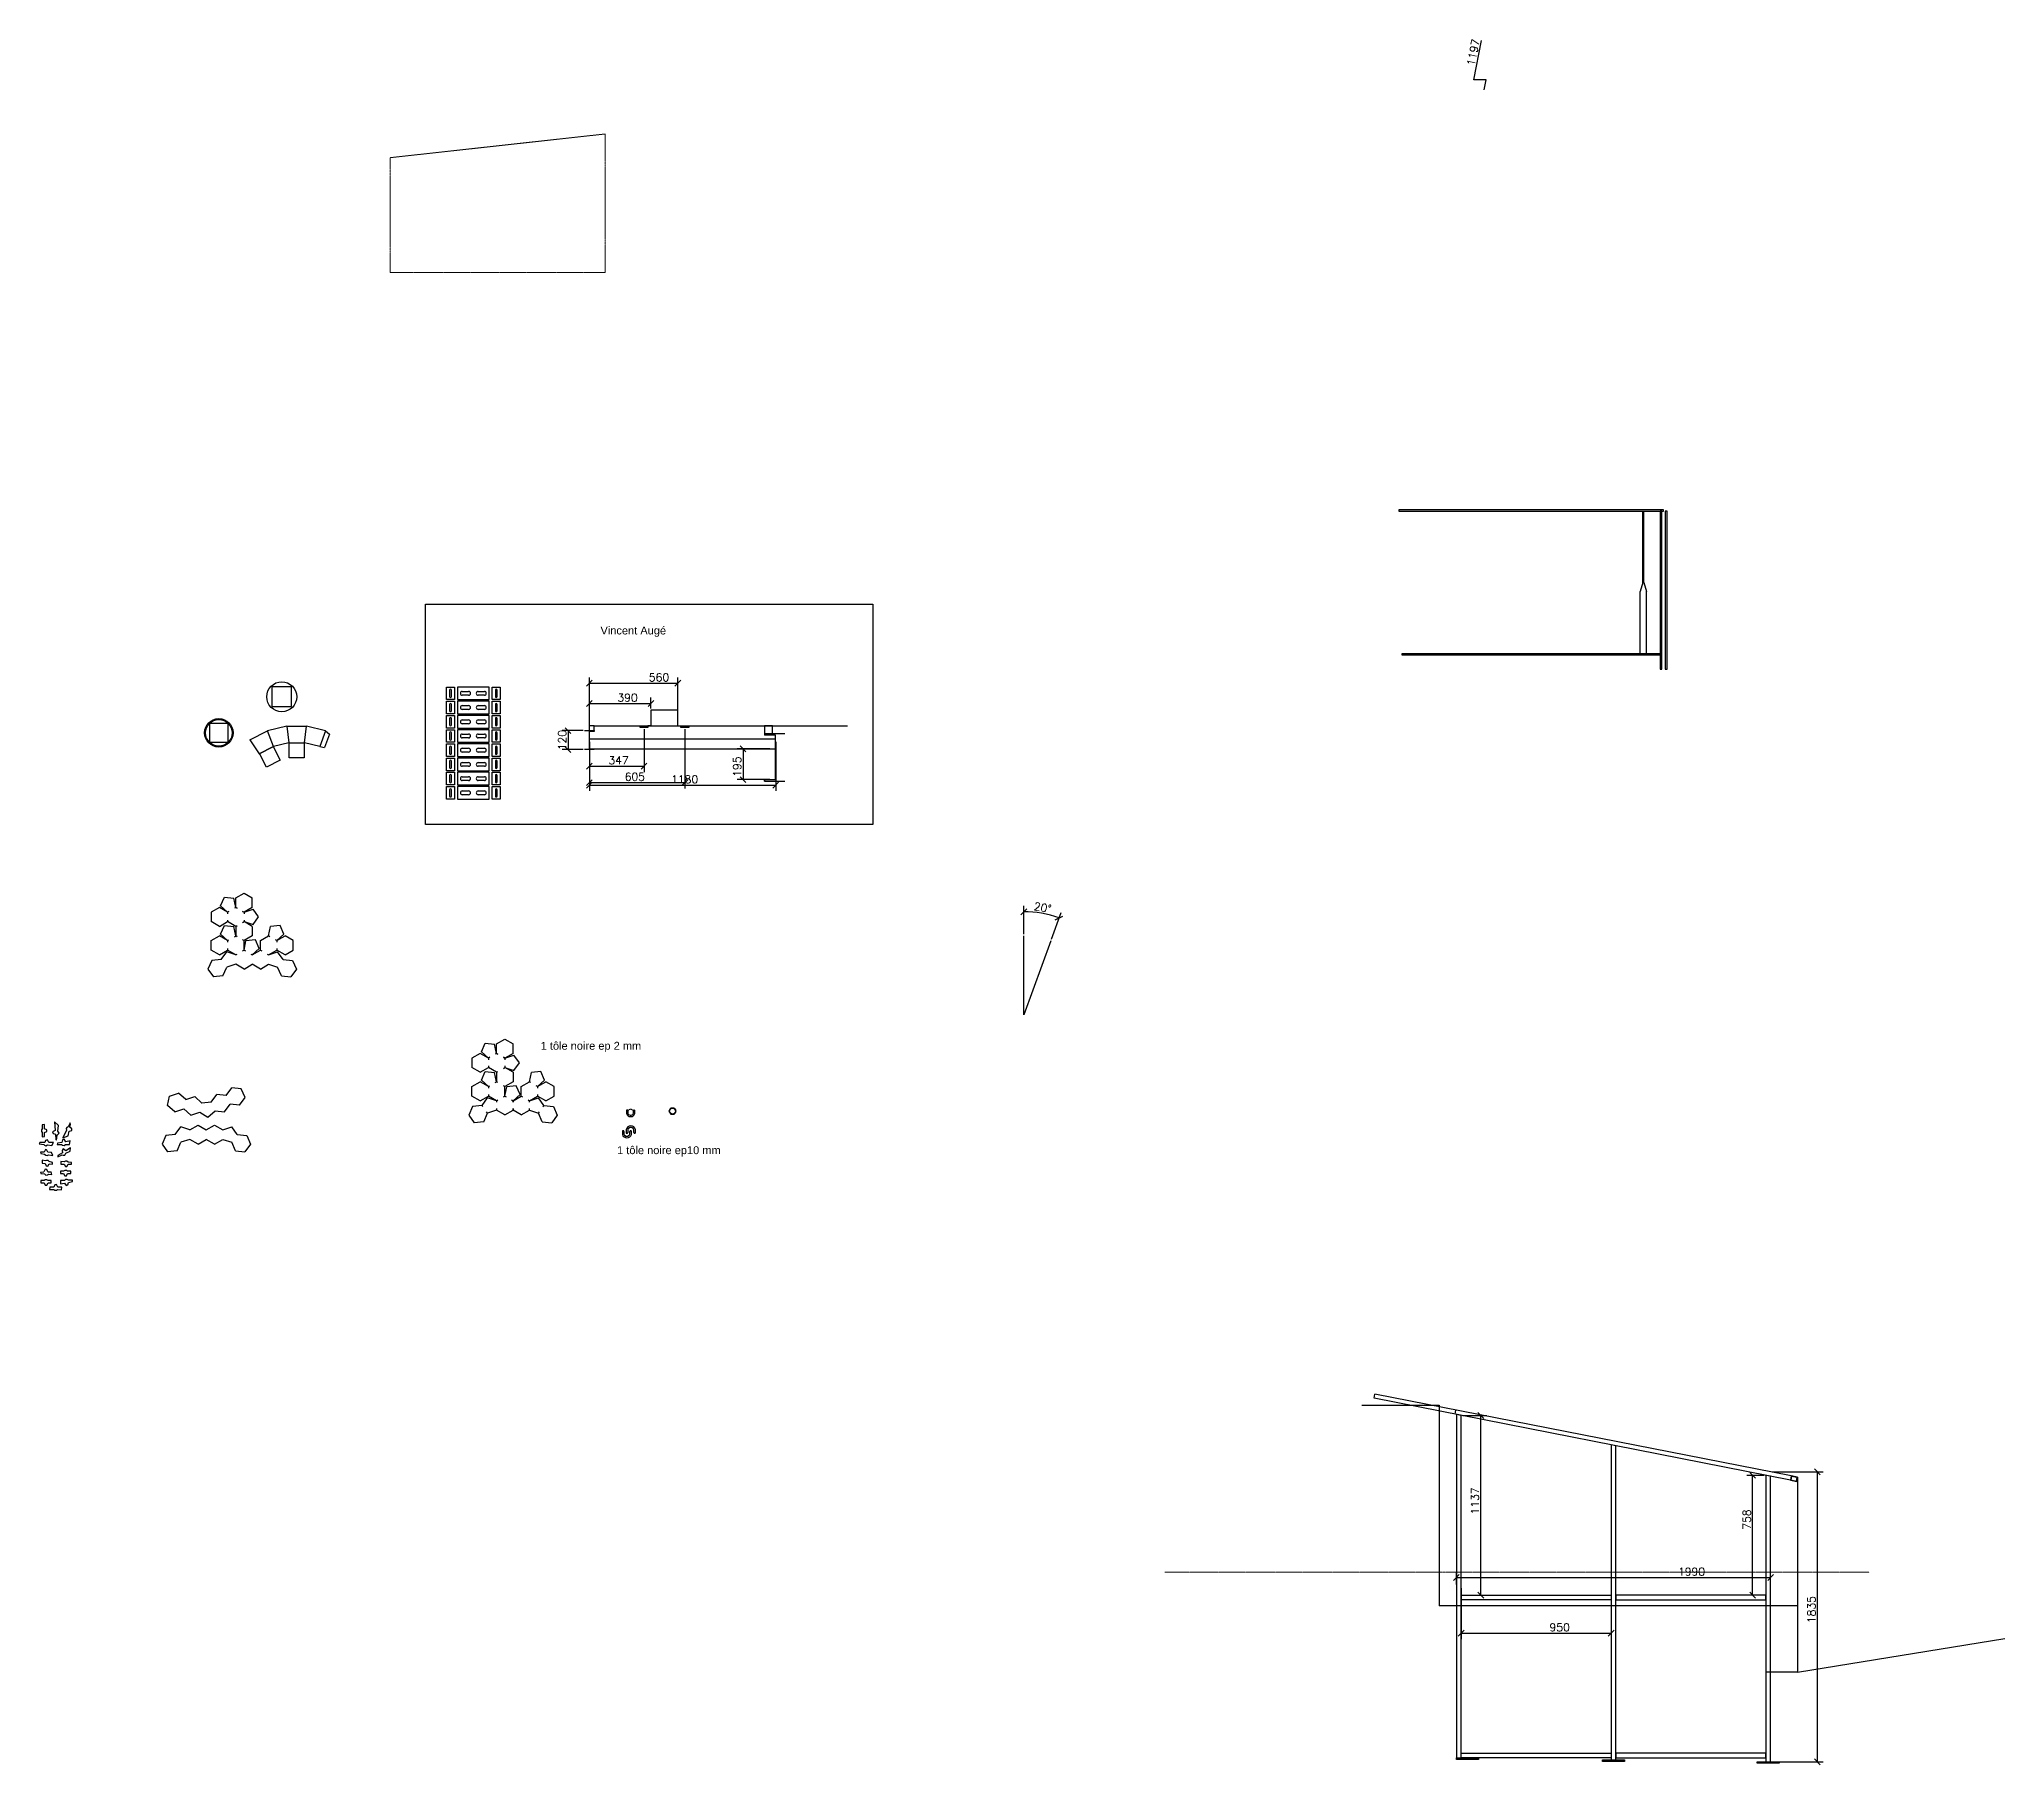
# Model space of a CAD drawing. Header units: millimetres. Extents: x -25270 to 56616, y 992 to 38275.
# Drawn here: x -6078 to 6369, y 1010 to 11931 of the extents above; entities that cross this region are included whole.
import ezdxf

# ---------------------------------------------------------------- set-up
doc = ezdxf.new("R2010")
doc.units = ezdxf.units.MM
doc.linetypes.add('AXES2', pattern=[1.125, 0.75, -0.125, 0.125, -0.125])
doc.layers.add('AXES', color=1, linetype='AXES2', lineweight=13)
for name, color, linetype in [('EPURE', 2, 'Continuous'), ('Etat des lieux', 2, 'Continuous'), ('Garde Corps', 7, 'Continuous'), ('POTCACH', 7, 'Continuous')]:
    doc.layers.add(name, color=color, linetype=linetype)
doc.styles.add('DETX4', font='romans.shx', dxfattribs={"height": 50})
doc.styles.get("Standard").update_dxf_attribs({"font": 'arial.ttf'})
doc.dimstyles.new('DETX4', dxfattribs={"dimtxt": 50, "dimasz": 37, "dimexe": 37, "dimexo": 10, "dimgap": 12, "dimtad": 1, "dimdec": 0, "dimdsep": 46, "dimtxsty": 'DETX4', "dimblk": 'OBLIQUE', "dimcen": 0.09, "dimadec": 0, "dimazin": 0, "dimtfac": 1, "dimtdec": 0, "dimtix": 1, "dimtofl": 0, "dimtmove": 0, "dimatfit": 3, "dimldrblk": 'OBLIQUE', "dimfxl": 1, "dimtolj": 1, "dimtzin": 0, "dimarcsym": 0})

msp = doc.modelspace()

# ---------------------------------------------------------------- texts
at = {"char_height": 50, "attachment_point": 1}
for s, width, insert in [('Vincent Augé', 475.629, (-2523.7, 8213.9)), ('1 tôle noire ep 2 mm', 700.116, (-2902.3, 5585.1)), ('1 tôle noire ep10 mm', 700.116, (-2418.5, 4924.2))]:
    msp.add_mtext_dynamic_manual_height_columns(s, width=width, gutter_width=12.5, heights=[0], dxfattribs=dict(at, insert=insert))

# ---------------------------------------------------------------- blocks, each defined once
blk = doc.blocks.new('_OBLIQUE')
at = {"color": 0, "linetype": 'ByBlock'}
blk.add_line((-0.5, -0.5), (0.5, 0.5), dxfattribs=at)
blk = doc.blocks.new('*D68')
at = {"color": 0, "lineweight": -2, "transparency": 16777216}
for p, q in [((-2594, 7485), (-2594, 7173)), ((-1414, 7485), (-1414, 7173)), ((-2594, 7210), (-1414, 7210))]:
    blk.add_line(p, q, dxfattribs=at)
at = {"layer": 'Defpoints', "color": 0, "transparency": 16777216}
for p in [(-2594, 7495), (-1414, 7495), (-1414, 7210)]:
    blk.add_point(p, dxfattribs=at)
at = {"color": 0, "lineweight": -2, "transparency": 16777216, "xscale": 37, "yscale": 37, "zscale": 37, "rotation": 180}
blk.add_blockref('_OBLIQUE', (-2594, 7210), dxfattribs=at)
at = {"color": 0, "lineweight": -2, "transparency": 16777216, "xscale": 37, "yscale": 37, "zscale": 37}
blk.add_blockref('_OBLIQUE', (-1414, 7210), dxfattribs=at)
at = {"color": 0, "transparency": 16777216, "insert": (-1991, 7247), "char_height": 50, "attachment_point": 5, "style": 'DETX4'}
blk.add_mtext('\\A1;1180', dxfattribs=at)
blk = doc.blocks.new('*D69')
at = {"color": 0, "lineweight": -2, "transparency": 16777216}
for p, q in [((-2594, 7560), (-2594, 7892)), ((-2594, 7855), (-2034, 7855)), ((-2034, 7595), (-2034, 7892))]:
    blk.add_line(p, q, dxfattribs=at)
at = {"layer": 'Defpoints', "color": 0, "transparency": 16777216}
for p in [(-2034, 7855), (-2594, 7550), (-2034, 7585)]:
    blk.add_point(p, dxfattribs=at)
at = {"color": 0, "lineweight": -2, "transparency": 16777216, "xscale": 37, "yscale": 37, "zscale": 37, "rotation": 180}
blk.add_blockref('_OBLIQUE', (-2594, 7855), dxfattribs=at)
at = {"color": 0, "lineweight": -2, "transparency": 16777216, "xscale": 37, "yscale": 37, "zscale": 37}
blk.add_blockref('_OBLIQUE', (-2034, 7855), dxfattribs=at)
at = {"color": 0, "transparency": 16777216, "insert": (-2153, 7892), "char_height": 50, "attachment_point": 5, "style": 'DETX4'}
blk.add_mtext('\\A1;560', dxfattribs=at)
blk = doc.blocks.new('*D70')
at = {"color": 0, "lineweight": -2, "transparency": 16777216}
for p, q in [((-2594, 7560), (-2594, 7764)), ((-2594, 7727), (-2204, 7727)), ((-2204, 7695), (-2204, 7764))]:
    blk.add_line(p, q, dxfattribs=at)
at = {"layer": 'Defpoints', "color": 0, "transparency": 16777216}
for p in [(-2204, 7727), (-2204, 7685), (-2594, 7550)]:
    blk.add_point(p, dxfattribs=at)
at = {"color": 0, "lineweight": -2, "transparency": 16777216, "xscale": 37, "yscale": 37, "zscale": 37, "rotation": 180}
blk.add_blockref('_OBLIQUE', (-2594, 7727), dxfattribs=at)
at = {"color": 0, "lineweight": -2, "transparency": 16777216, "xscale": 37, "yscale": 37, "zscale": 37}
blk.add_blockref('_OBLIQUE', (-2204, 7727), dxfattribs=at)
at = {"color": 0, "transparency": 16777216, "insert": (-2352, 7764), "char_height": 50, "attachment_point": 5, "style": 'DETX4'}
blk.add_mtext('\\A1;390', dxfattribs=at)
blk = doc.blocks.new('*D73')
at = {"color": 0, "lineweight": -2, "transparency": 16777216}
for p, q in [((-2634, 7555), (-2766, 7555)), ((-2729, 7555), (-2729, 7435)), ((-2634, 7435), (-2766, 7435))]:
    blk.add_line(p, q, dxfattribs=at)
at = {"layer": 'Defpoints', "color": 0, "transparency": 16777216}
for p in [(-2624, 7555), (-2729, 7435), (-2624, 7435)]:
    blk.add_point(p, dxfattribs=at)
at = {"color": 0, "lineweight": -2, "transparency": 16777216, "xscale": 37, "yscale": 37, "zscale": 37}
for p, rotation in [((-2729, 7555), 90), ((-2729, 7435), 270)]:
    blk.add_blockref('_OBLIQUE', p, dxfattribs=dict(at, rotation=rotation))
at = {"color": 0, "transparency": 16777216, "insert": (-2766, 7495), "char_height": 50, "attachment_point": 5, "rotation": 90, "style": 'DETX4'}
blk.add_mtext('\\A1;120', dxfattribs=at)
blk = doc.blocks.new('*D74')
at = {"color": 0, "lineweight": -2, "transparency": 16777216}
for p, q in [((-1452, 7440), (-1658, 7440)), ((-1621, 7440), (-1621, 7245)), ((-1452, 7245), (-1658, 7245))]:
    blk.add_line(p, q, dxfattribs=at)
at = {"layer": 'Defpoints', "color": 0, "transparency": 16777216}
for p in [(-1442, 7440), (-1621, 7245), (-1442, 7245)]:
    blk.add_point(p, dxfattribs=at)
at = {"color": 0, "lineweight": -2, "transparency": 16777216, "xscale": 37, "yscale": 37, "zscale": 37}
for p, rotation in [((-1621, 7440), 90), ((-1621, 7245), 270)]:
    blk.add_blockref('_OBLIQUE', p, dxfattribs=dict(at, rotation=rotation))
at = {"color": 0, "transparency": 16777216, "insert": (-1658, 7327), "char_height": 50, "attachment_point": 5, "rotation": 90, "style": 'DETX4'}
blk.add_mtext('\\A1;195', dxfattribs=at)
blk = doc.blocks.new('*D75')
at = {"color": 0, "lineweight": -2, "transparency": 16777216}
for p, q in [((-2594, 7485), (-2594, 7293)), ((-2248, 7565), (-2248, 7293)), ((-2594, 7330), (-2248, 7330))]:
    blk.add_line(p, q, dxfattribs=at)
at = {"layer": 'Defpoints', "color": 0, "transparency": 16777216}
for p in [(-2594, 7495), (-2248, 7575), (-2248, 7330)]:
    blk.add_point(p, dxfattribs=at)
at = {"color": 0, "lineweight": -2, "transparency": 16777216, "xscale": 37, "yscale": 37, "zscale": 37, "rotation": 180}
blk.add_blockref('_OBLIQUE', (-2594, 7330), dxfattribs=at)
at = {"color": 0, "lineweight": -2, "transparency": 16777216, "xscale": 37, "yscale": 37, "zscale": 37}
blk.add_blockref('_OBLIQUE', (-2248, 7330), dxfattribs=at)
at = {"color": 0, "transparency": 16777216, "insert": (-2409, 7367), "char_height": 50, "attachment_point": 5, "style": 'DETX4'}
blk.add_mtext('\\A1;347', dxfattribs=at)
blk = doc.blocks.new('*D76')
at = {"color": 0, "lineweight": -2, "transparency": 16777216}
for p, q in [((-1989, 7565), (-1989, 7189)), ((-2594, 7320), (-2594, 7189)), ((-2594, 7226), (-1989, 7226))]:
    blk.add_line(p, q, dxfattribs=at)
at = {"layer": 'Defpoints', "color": 0, "transparency": 16777216}
for p in [(-1989, 7575), (-2594, 7330), (-1989, 7226)]:
    blk.add_point(p, dxfattribs=at)
at = {"color": 0, "lineweight": -2, "transparency": 16777216, "xscale": 37, "yscale": 37, "zscale": 37, "rotation": 180}
blk.add_blockref('_OBLIQUE', (-2594, 7226), dxfattribs=at)
at = {"color": 0, "lineweight": -2, "transparency": 16777216, "xscale": 37, "yscale": 37, "zscale": 37}
blk.add_blockref('_OBLIQUE', (-1989, 7226), dxfattribs=at)
at = {"color": 0, "transparency": 16777216, "insert": (-2306, 7263), "char_height": 50, "attachment_point": 5, "style": 'DETX4'}
blk.add_mtext('\\A1;605', dxfattribs=at)
blk = doc.blocks.new('*D65')
at = {"color": 0, "lineweight": -2, "transparency": 16777216}
for p, q in [((157, 6266), (157, 6445)), ((332, 6235), (393, 6404))]:
    blk.add_line(p, q, dxfattribs=at)
blk.add_arc((157, 5756), 653, 70, 90, dxfattribs=at)
at = {"layer": 'Defpoints', "color": 0, "transparency": 16777216}
for p in [(233, 6404), (157, 6256), (328, 6225), (157, 5756), (157, 5756)]:
    blk.add_point(p, dxfattribs=at)
at = {"color": 0, "lineweight": -2, "transparency": 16777216, "xscale": 37, "yscale": 37, "zscale": 37}
for p, rotation in [((157, 6408), 180), ((380, 6369), 340)]:
    blk.add_blockref('_OBLIQUE', p, dxfattribs=dict(at, rotation=rotation))
at = {"color": 0, "transparency": 16777216, "insert": (277, 6435), "char_height": 50, "attachment_point": 5, "rotation": 349.9908, "style": 'DETX4'}
blk.add_mtext('\\A1;20°', dxfattribs=at)
blk = doc.blocks.new('*D3')
at = {"layer": 'Defpoints', "color": 0, "transparency": 16777216}
for p in [(2897, 2140), (4887, 2194), (4887, 2140)]:
    blk.add_point(p, dxfattribs=at)
at = {"layer": 'POTCACH', "color": 0, "lineweight": -2, "transparency": 16777216}
for p, q in [((2897, 2150), (2897, 2231)), ((2897, 2194), (4887, 2194)), ((4887, 2150), (4887, 2231))]:
    blk.add_line(p, q, dxfattribs=at)
at = {"layer": 'POTCACH', "color": 0, "lineweight": -2, "transparency": 16777216, "xscale": 37, "yscale": 37, "zscale": 37, "rotation": 180}
blk.add_blockref('_OBLIQUE', (2897, 2194), dxfattribs=at)
at = {"layer": 'POTCACH', "color": 0, "lineweight": -2, "transparency": 16777216, "xscale": 37, "yscale": 37, "zscale": 37}
blk.add_blockref('_OBLIQUE', (4887, 2194), dxfattribs=at)
at = {"layer": 'POTCACH', "color": 0, "transparency": 16777216, "insert": (4386, 2231), "char_height": 50, "attachment_point": 5, "style": 'DETX4'}
blk.add_mtext('\\A1;1990', dxfattribs=at)
blk = doc.blocks.new('*D4')
at = {"layer": 'Defpoints', "color": 0, "transparency": 16777216}
for p in [(4887, 2863), (5183, 2863), (4887, 1028)]:
    blk.add_point(p, dxfattribs=at)
at = {"layer": 'POTCACH', "color": 0, "lineweight": -2, "transparency": 16777216}
for p, q in [((4897, 2863), (5220, 2863)), ((5183, 1028), (5183, 2863)), ((4897, 1028), (5220, 1028))]:
    blk.add_line(p, q, dxfattribs=at)
at = {"layer": 'POTCACH', "color": 0, "lineweight": -2, "transparency": 16777216, "xscale": 37, "yscale": 37, "zscale": 37}
for p, rotation in [((5183, 2863), 90), ((5183, 1028), 270)]:
    blk.add_blockref('_OBLIQUE', p, dxfattribs=dict(at, rotation=rotation))
at = {"layer": 'POTCACH', "color": 0, "transparency": 16777216, "insert": (5146, 1991), "char_height": 50, "attachment_point": 5, "rotation": 90, "style": 'DETX4'}
blk.add_mtext('\\A1;1835', dxfattribs=at)
blk = doc.blocks.new('*D5')
at = {"layer": 'Defpoints', "color": 0, "transparency": 16777216}
for p in [(2927, 2137), (3877, 2137), (3877, 1842)]:
    blk.add_point(p, dxfattribs=at)
at = {"layer": 'POTCACH', "color": 0, "lineweight": -2, "transparency": 16777216}
for p, q in [((2927, 2127), (2927, 1805)), ((3877, 2127), (3877, 1805)), ((2927, 1842), (3877, 1842))]:
    blk.add_line(p, q, dxfattribs=at)
at = {"layer": 'POTCACH', "color": 0, "lineweight": -2, "transparency": 16777216, "xscale": 37, "yscale": 37, "zscale": 37, "rotation": 180}
blk.add_blockref('_OBLIQUE', (2927, 1842), dxfattribs=at)
at = {"layer": 'POTCACH', "color": 0, "lineweight": -2, "transparency": 16777216, "xscale": 37, "yscale": 37, "zscale": 37}
blk.add_blockref('_OBLIQUE', (3877, 1842), dxfattribs=at)
at = {"layer": 'POTCACH', "color": 0, "transparency": 16777216, "insert": (3551, 1879), "char_height": 50, "attachment_point": 5, "style": 'DETX4'}
blk.add_mtext('\\A1;950', dxfattribs=at)
blk = doc.blocks.new('*D6')
at = {"layer": 'Defpoints', "color": 0, "transparency": 16777216}
for p in [(4773, 2841), (4857, 2841), (4857, 2083)]:
    blk.add_point(p, dxfattribs=at)
at = {"layer": 'POTCACH', "color": 0, "lineweight": -2, "transparency": 16777216}
for p, q in [((4847, 2841), (4736, 2841)), ((4773, 2083), (4773, 2841)), ((4847, 2083), (4736, 2083))]:
    blk.add_line(p, q, dxfattribs=at)
at = {"layer": 'POTCACH', "color": 0, "lineweight": -2, "transparency": 16777216, "xscale": 37, "yscale": 37, "zscale": 37}
for p, rotation in [((4773, 2841), 90), ((4773, 2083), 270)]:
    blk.add_blockref('_OBLIQUE', p, dxfattribs=dict(at, rotation=rotation))
at = {"layer": 'POTCACH', "color": 0, "transparency": 16777216, "insert": (4736, 2561), "char_height": 50, "attachment_point": 5, "rotation": 90, "style": 'DETX4'}
blk.add_mtext('\\A1;758', dxfattribs=at)
blk = doc.blocks.new('*D7')
at = {"layer": 'Defpoints', "color": 0, "transparency": 16777216}
for p in [(2927, 3220), (3052, 3220), (2927, 2083)]:
    blk.add_point(p, dxfattribs=at)
at = {"layer": 'POTCACH', "color": 0, "lineweight": -2, "transparency": 16777216}
for p, q in [((2937, 3220), (3089, 3220)), ((3052, 2083), (3052, 3220)), ((2937, 2083), (3089, 2083))]:
    blk.add_line(p, q, dxfattribs=at)
at = {"layer": 'POTCACH', "color": 0, "lineweight": -2, "transparency": 16777216, "xscale": 37, "yscale": 37, "zscale": 37}
for p, rotation in [((3052, 3220), 90), ((3052, 2083), 270)]:
    blk.add_blockref('_OBLIQUE', p, dxfattribs=dict(at, rotation=rotation))
at = {"layer": 'POTCACH', "color": 0, "transparency": 16777216, "insert": (3015, 2679), "char_height": 50, "attachment_point": 5, "rotation": 90, "style": 'DETX4'}
blk.add_mtext('\\A1;1137', dxfattribs=at)
blk = doc.blocks.new('A$C643B79CD')
for p, q in [((17, 449), (17, 898)), ((23, 449), (23, 898)), ((0, 0), (0, 393)), ((17, 449), (23, 449)), ((40, 0), (40, 393))]:
    blk.add_line(p, q)
at = {"layer": 'POTCACH'}
for p, q in [((17, 449), (0, 393)), ((23, 449), (40, 393))]:
    blk.add_line(p, q, dxfattribs=at)
blk = doc.blocks.new('*D8')
at = {"layer": 'Defpoints', "color": 0, "transparency": 16777216}
for p in [(3022, 11747), (3071, 11602), (4246, 11372)]:
    blk.add_point(p, dxfattribs=at)
at = {"layer": 'POTCACH', "color": 0, "lineweight": -2, "transparency": 16777216}
for p, q in [((3008, 11674), (3057, 11924)), ((3085, 11675), (3008, 11674)), ((3073, 11612), (3085, 11675))]:
    blk.add_line(p, q, dxfattribs=at)
at = {"layer": 'POTCACH', "color": 0, "transparency": 16777216, "insert": (3004, 11848), "char_height": 50, "attachment_point": 5, "rotation": 78.8823, "style": 'DETX4'}
blk.add_mtext('\\A1;1197', dxfattribs=at)
blk = doc.blocks.new('A$C21267E94')
at = {"layer": 'Etat des lieux'}
for p, q in [((0, 1690), (490, 1690)), ((490, 1690), (490, 420)), ((2760, 420), (490, 420)), ((2760, 0), (2560, 0))]:
    blk.add_line(p, q, dxfattribs=at)

# ---------------------------------------------------------------- dimensions: what is measured, and where the dimension line sits
for base, p1, p2, picture, middle in [((-2034.4, 7855.4), (-2594.4, 7550.5), (-2034.4, 7585.5), '*D69', (-2153.4, 7855.4)), ((-2204.4, 7727.1), (-2594.4, 7550.5), (-2204.4, 7685.5), '*D70', (-2352.4, 7727.1)), ((-2247.8, 7329.5), (-2594.4, 7495.5), (-2247.8, 7575.5), '*D75', (-2409.4, 7329.5)), ((-1989.4, 7226.2), (-2594.4, 7329.5), (-1989.4, 7575.5), '*D76', (-2306, 7226.2)), ((-1414.4, 7209.8), (-2594.4, 7495.5), (-1414.4, 7495.5), '*D68', (-1991.4, 7209.8))]:
    dim = msp.add_linear_dim(base=base, p1=p1, p2=p2, dimstyle='DETX4')
    dim.commit()
    dim.dimension.update_dxf_attribs({"geometry": picture, "text_midpoint": middle, "dimtype": 160})
for base, p1, p2, picture, middle in [((-2728.8, 7435.5), (-2624.4, 7555.5), (-2624.4, 7435.5), '*D73', (-2728.8, 7495.5)), ((-1621, 7245.5), (-1441.8, 7440.5), (-1441.8, 7245.5), '*D74', (-1621, 7326.8))]:
    dim = msp.add_linear_dim(base=base, p1=p1, p2=p2, angle=90, dimstyle='DETX4')
    dim.commit()
    dim.dimension.update_dxf_attribs({"geometry": picture, "text_midpoint": middle, "dimtype": 160})
dim = msp.add_angular_dim_2l(base=(232.9, 6404), line1=((157.1, 5755.7), (157.1, 6255.7)), line2=((328.1, 6225.5), (157.1, 5755.7)), dimstyle='DETX4')
dim.commit()
dim.dimension.update_dxf_attribs({"geometry": '*D65', "text_midpoint": (270.5, 6398.5), "dimtype": 162})
at = {"layer": 'POTCACH'}
dim = msp.add_ordinate_dim(feature_location=(3071.2, 11602.4), offset=(-49.3, 144.1), dtype=1, origin=(4246.2, 11371.5), dimstyle='DETX4', dxfattribs=at)
dim.commit()
dim.dimension.update_dxf_attribs({"geometry": '*D8', "text_midpoint": (3004.2, 11848.4)})
for base, p1, p2, picture, middle in [((3052.3, 3220.3), (2927, 2083.1), (2927, 3220.3), '*D7', (3052.3, 2678.6)), ((5182.9064, 2862.6465), (4887.0034, 1028.0824), (4887.0034, 2862.6465), '*D4', (5182.9064, 1991.4567)), ((4773.2, 2841), (4857, 2083.1), (4857, 2841), '*D6', (4773.2, 2560.7))]:
    dim = msp.add_linear_dim(base=base, p1=p1, p2=p2, angle=90, dimstyle='DETX4', dxfattribs=at)
    dim.commit()
    dim.dimension.update_dxf_attribs({"geometry": picture, "text_midpoint": middle, "dimtype": 160})
for base, p1, p2, picture, middle in [((4887, 2193.7), (2897, 2139.6), (4887, 2139.6), '*D3', (4385.6, 2193.7)), ((3877, 1842), (2927, 2136.7), (3877, 2136.7), '*D5', (3551.4, 1842))]:
    dim = msp.add_linear_dim(base=base, p1=p1, p2=p2, dimstyle='DETX4', dxfattribs=at)
    dim.commit()
    dim.dimension.update_dxf_attribs({"geometry": picture, "text_midpoint": middle, "dimtype": 160})

# ---------------------------------------------------------------- linework, layer by layer
for p, q in [((-3479.4, 7811.1), (-3479.4, 7771.1)), ((-3479.4, 7721.1), (-3479.4, 7681.1)), ((-3467.4, 7771.1), (-3467.4, 7811.1)), ((-3467.4, 7681.1), (-3467.4, 7721.1)), ((-3398.7, 7803.1), (-3358.7, 7803.1)), ((-3358.7, 7779.1), (-3398.7, 7779.1)), ((-3298.7, 7803.1), (-3258.7, 7803.1)), ((-3258.7, 7779.1), (-3298.7, 7779.1)), ((-3189.4, 7811.1), (-3189.4, 7771.1)), ((-3189.4, 7721.1), (-3189.4, 7681.1)), ((-3177.4, 7771.1), (-3177.4, 7811.1)), ((-3177.4, 7681.1), (-3177.4, 7721.1)), ((-3479.4, 7631.1), (-3479.4, 7591.1)), ((-3467.4, 7591.1), (-3467.4, 7631.1)), ((-3398.7, 7713.1), (-3358.7, 7713.1)), ((-3358.7, 7689.1), (-3398.7, 7689.1)), ((-3398.7, 7623.1), (-3358.7, 7623.1)), ((-3358.7, 7599.1), (-3398.7, 7599.1)), ((-3298.7, 7713.1), (-3258.7, 7713.1)), ((-3258.7, 7689.1), (-3298.7, 7689.1)), ((-3298.7, 7623.1), (-3258.7, 7623.1)), ((-3258.7, 7599.1), (-3298.7, 7599.1)), ((-3189.4, 7631.1), (-3189.4, 7591.1)), ((-3177.4, 7591.1), (-3177.4, 7631.1)), ((-4743.3, 7496.7), (-4632.1, 7553.7)), ((-4743.3, 7496.7), (-4684.2, 7408.9)), ((-4510.6, 7583.1), (-4632.1, 7553.7)), ((-4595.3, 7454.6), (-4632.1, 7553.7)), ((-4498.1, 7478.1), (-4595.3, 7454.6)), ((-4510.6, 7583.1), (-4385.6, 7583.1)), ((-4510.6, 7583.1), (-4498.1, 7478.1)), ((-4498.1, 7478.1), (-4398.1, 7478.1)), ((-4398.1, 7478.1), (-4385.6, 7583.1)), ((-4300.9, 7454.6), (-4398.1, 7478.1)), ((-4264.1, 7553.7), (-4385.6, 7583.1)), ((-4264.1, 7553.7), (-4300.9, 7454.6)), ((-4240.1, 7532), (-4271.2, 7448.2)), ((-4264.1, 7553.7), (-4240.1, 7532)), ((-3479.4, 7541.1), (-3479.4, 7501.1)), ((-3467.4, 7501.1), (-3467.4, 7541.1)), ((-3398.7, 7533.1), (-3358.7, 7533.1)), ((-3358.7, 7509.1), (-3398.7, 7509.1)), ((-3298.7, 7533.1), (-3258.7, 7533.1)), ((-3258.7, 7509.1), (-3298.7, 7509.1)), ((-3189.4, 7541.1), (-3189.4, 7501.1)), ((-3177.4, 7501.1), (-3177.4, 7541.1)), ((-2564.4, 7585.5), (-959.2, 7585.5)), ((-2272.8, 7575.5), (-2272.8, 7585.5)), ((-2222.8, 7575.5), (-2272.8, 7575.5)), ((-2204.4, 7585.5), (-2222.8, 7585.5)), ((-2222.8, 7585.5), (-2222.8, 7575.5)), ((-2034.4, 7585.5), (-2014.4, 7585.5)), ((-2014.4, 7575.5), (-2014.4, 7585.5)), ((-1964.4, 7575.5), (-2014.4, 7575.5)), ((-1964.4, 7585.5), (-1964.4, 7575.5)), ((-4684.2, 7408.9), (-4595.3, 7454.6)), ((-4300.9, 7454.6), (-4271.2, 7448.2)), ((-3479.4, 7451.1), (-3479.4, 7411.1)), ((-3479.4, 7361.1), (-3479.4, 7321.1)), ((-3467.4, 7411.1), (-3467.4, 7451.1)), ((-3467.4, 7321.1), (-3467.4, 7361.1)), ((-3398.7, 7443.1), (-3358.7, 7443.1)), ((-3358.7, 7419.1), (-3398.7, 7419.1)), ((-3398.7, 7353.1), (-3358.7, 7353.1)), ((-3298.7, 7443.1), (-3258.7, 7443.1)), ((-3258.7, 7419.1), (-3298.7, 7419.1)), ((-3298.7, 7353.1), (-3258.7, 7353.1)), ((-3189.4, 7451.1), (-3189.4, 7411.1)), ((-3189.4, 7361.1), (-3189.4, 7321.1)), ((-3177.4, 7411.1), (-3177.4, 7451.1)), ((-3177.4, 7321.1), (-3177.4, 7361.1)), ((-3479.4, 7271.1), (-3479.4, 7231.1)), ((-3467.4, 7231.1), (-3467.4, 7271.1)), ((-3358.7, 7329.1), (-3398.7, 7329.1)), ((-3398.7, 7263.1), (-3358.7, 7263.1)), ((-3358.7, 7239.1), (-3398.7, 7239.1)), ((-3258.7, 7329.1), (-3298.7, 7329.1)), ((-3298.7, 7263.1), (-3258.7, 7263.1)), ((-3258.7, 7239.1), (-3298.7, 7239.1)), ((-3189.4, 7271.1), (-3189.4, 7231.1)), ((-3177.4, 7231.1), (-3177.4, 7271.1)), ((-3479.4, 7181.1), (-3479.4, 7141.1)), ((-3467.4, 7141.1), (-3467.4, 7181.1)), ((-3398.7, 7173.1), (-3358.7, 7173.1)), ((-3358.7, 7149.1), (-3398.7, 7149.1)), ((-3298.7, 7173.1), (-3258.7, 7173.1)), ((-3258.7, 7149.1), (-3298.7, 7149.1)), ((-3189.4, 7181.1), (-3189.4, 7141.1)), ((-3177.4, 7141.1), (-3177.4, 7181.1)), ((-4929.7, 6446), (-4905.3, 6500.8)), ((-4905.3, 6500.8), (-4845.7, 6494.5)), ((-4833.2, 6435.8), (-4845.7, 6494.5)), ((-4833.2, 6495.8), (-4781.2, 6525.8)), ((-4833.2, 6435.8), (-4833.2, 6495.8)), ((-4781.2, 6525.8), (-4729.3, 6495.8)), ((-4729.3, 6435.8), (-4729.3, 6495.8)), ((-4937.1, 6435.8), (-4989.1, 6405.8)), ((-4989.1, 6405.8), (-4989.1, 6345.8)), ((-4885.1, 6405.8), (-4937.1, 6435.8)), ((-4885.1, 6405.8), (-4929.7, 6446)), ((-4876.5, 6410.8), (-4885.1, 6405.8)), ((-4885.1, 6405.8), (-4885.1, 6395.8)), ((-4885.1, 6405.8), (-4885.1, 6395.8)), ((-4885.1, 6355.8), (-4885.1, 6345.8)), ((-4885.1, 6355.8), (-4885.1, 6345.8)), ((-4833.2, 6435.8), (-4841.8, 6430.8)), ((-4824.5, 6430.8), (-4833.2, 6435.8)), ((-4824.5, 6430.8), (-4833.2, 6435.8)), ((-4833.2, 6435.8), (-4824.5, 6430.8)), ((-4781.2, 6405.8), (-4789.9, 6410.8)), ((-4781.2, 6405.8), (-4789.9, 6410.8)), ((-4789.9, 6410.8), (-4781.2, 6405.8)), ((-4729.3, 6435.8), (-4781.2, 6405.8)), ((-4781.2, 6405.8), (-4724.2, 6424.4)), ((-4781.2, 6405.8), (-4781.2, 6395.8)), ((-4781.2, 6355.8), (-4781.2, 6345.8)), ((-4688.9, 6375.8), (-4724.2, 6424.4)), ((-4724.2, 6327.3), (-4688.9, 6375.8)), ((-4937.1, 6315.8), (-4989.1, 6345.8)), ((-4937.1, 6315.8), (-4885.1, 6345.8)), ((-4929.7, 6266), (-4905.3, 6320.8)), ((-4885.1, 6225.8), (-4929.7, 6266)), ((-4905.3, 6320.8), (-4845.7, 6314.5)), ((-4833.2, 6315.8), (-4885.1, 6345.8)), ((-4833.2, 6255.8), (-4845.7, 6314.5)), ((-4833.2, 6315.8), (-4824.5, 6320.8)), ((-4833.2, 6315.8), (-4833.2, 6255.8)), ((-4789.9, 6340.8), (-4781.2, 6345.8)), ((-4729.3, 6315.8), (-4781.2, 6345.8)), ((-4729.3, 6315.8), (-4781.2, 6345.8)), ((-4781.2, 6345.8), (-4724.2, 6327.3)), ((-4729.3, 6255.8), (-4781.2, 6225.8)), ((-4729.3, 6315.8), (-4729.3, 6255.8)), ((-4729.3, 6315.8), (-4729.3, 6255.8)), ((-4625.3, 6255.8), (-4612.9, 6314.5)), ((-4553.2, 6320.8), (-4612.9, 6314.5)), ((-4573.4, 6225.8), (-4528.8, 6266)), ((-4528.8, 6266), (-4553.2, 6320.8)), ((157.1, 5755.7), (157.1, 6255.7)), ((328.1, 6225.5), (157.1, 5755.7)), ((-3181.5, 5572.2), (-3129.6, 5602.2)), ((-3129.6, 5602.2), (-3077.6, 5572.2)), ((-3285.5, 5512.2), (-3337.4, 5482.2)), ((-3337.4, 5482.2), (-3337.4, 5422.2)), ((-3233.5, 5482.2), (-3285.5, 5512.2)), ((-3278.1, 5522.4), (-3253.7, 5577.2)), ((-3233.5, 5482.2), (-3278.1, 5522.4)), ((-3253.7, 5577.2), (-3194, 5570.9)), ((-3224.8, 5487.2), (-3233.5, 5482.2)), ((-3233.5, 5482.2), (-3233.5, 5472.2)), ((-3233.5, 5482.2), (-3233.5, 5472.2)), ((-3181.5, 5512.2), (-3194, 5570.9)), ((-3181.5, 5512.2), (-3190.2, 5507.2)), ((-3181.5, 5512.2), (-3181.5, 5572.2)), ((-3172.9, 5507.2), (-3181.5, 5512.2)), ((-3172.9, 5507.2), (-3181.5, 5512.2)), ((-3181.5, 5512.2), (-3172.9, 5507.2)), ((-3129.6, 5482.2), (-3138.2, 5487.2)), ((-3129.6, 5482.2), (-3138.2, 5487.2)), ((-3138.2, 5487.2), (-3129.6, 5482.2)), ((-3077.6, 5512.2), (-3129.6, 5482.2)), ((-3129.6, 5482.2), (-3072.5, 5500.7)), ((-3129.6, 5482.2), (-3129.6, 5472.2)), ((-3077.6, 5512.2), (-3077.6, 5572.2)), ((-3037.2, 5452.2), (-3072.5, 5500.7)), ((-3285.5, 5392.2), (-3337.4, 5422.2)), ((-3285.5, 5392.2), (-3233.5, 5422.2)), ((-3278.1, 5342.4), (-3253.7, 5397.2)), ((-3253.7, 5397.2), (-3194, 5390.9)), ((-3233.5, 5432.2), (-3233.5, 5422.2)), ((-3233.5, 5432.2), (-3233.5, 5422.2)), ((-3181.5, 5392.2), (-3233.5, 5422.2)), ((-3181.5, 5332.2), (-3194, 5390.9)), ((-3181.5, 5392.2), (-3172.9, 5397.2)), ((-3181.5, 5392.2), (-3181.5, 5332.2)), ((-3138.2, 5417.2), (-3129.6, 5422.2)), ((-3129.6, 5432.2), (-3129.6, 5422.2)), ((-3077.6, 5392.2), (-3129.6, 5422.2)), ((-3077.6, 5392.2), (-3129.6, 5422.2)), ((-3129.6, 5422.2), (-3072.5, 5403.7)), ((-3077.6, 5392.2), (-3077.6, 5332.2)), ((-3077.6, 5392.2), (-3077.6, 5332.2)), ((-3072.5, 5403.7), (-3037.2, 5452.2)), ((-2973.7, 5332.2), (-2961.2, 5390.9)), ((-2901.5, 5397.2), (-2961.2, 5390.9)), ((-2877.1, 5342.4), (-2901.5, 5397.2)), ((-5264.7, 5182.5), (-5252.2, 5241.1)), ((-5252.2, 5241.1), (-5195.2, 5259.7)), ((-5150.6, 5219.5), (-5195.2, 5259.7)), ((-5150.6, 5219.5), (-5093.5, 5238.1)), ((-5048.9, 5197.9), (-5093.5, 5238.1)), ((-4989.2, 5204.2), (-4953.7, 5252.7)), ((-4894.1, 5246.3), (-4953.7, 5252.7)), ((-4894.1, 5246.3), (-4858.7, 5294.7)), ((-4799, 5288.3), (-4858.7, 5294.7)), ((-4810.2, 5185), (-4774.8, 5233.4)), ((-4774.8, 5233.4), (-4799, 5288.3)), ((-3337.4, 5302.2), (-3285.5, 5332.2)), ((-3337.4, 5242.2), (-3337.4, 5302.2)), ((-3285.5, 5212.2), (-3337.4, 5242.2)), ((-3233.5, 5302.2), (-3285.5, 5332.2)), ((-3285.5, 5212.2), (-3233.5, 5242.2)), ((-3233.5, 5302.2), (-3278.1, 5342.4)), ((-3273.9, 5182.2), (-3238.6, 5230.7)), ((-3181.5, 5212.2), (-3238.6, 5230.7)), ((-3233.5, 5302.2), (-3224.8, 5307.2)), ((-3233.5, 5302.2), (-3233.5, 5292.2)), ((-3233.5, 5302.2), (-3233.5, 5292.2)), ((-3233.5, 5252.2), (-3233.5, 5242.2)), ((-3233.5, 5252.2), (-3233.5, 5242.2)), ((-3181.5, 5212.2), (-3233.5, 5242.2)), ((-3190.2, 5327.2), (-3181.5, 5332.2)), ((-3172.9, 5327.2), (-3181.5, 5332.2)), ((-3129.6, 5302.2), (-3138.2, 5307.2)), ((-3138.2, 5237.2), (-3129.6, 5242.2)), ((-3077.6, 5332.2), (-3129.6, 5302.2)), ((-3129.6, 5242.2), (-3129.6, 5302.2)), ((-3129.6, 5242.2), (-3117.1, 5300.9)), ((-3129.6, 5242.2), (-3120.9, 5237.2)), ((-3057.4, 5307.2), (-3117.1, 5300.9)), ((-3077.6, 5212.2), (-3033, 5252.4)), ((-3077.6, 5212.2), (-3025.6, 5242.2)), ((-3033, 5252.4), (-3057.4, 5307.2)), ((-3025.6, 5302.2), (-2973.7, 5332.2)), ((-3025.6, 5242.2), (-3025.6, 5302.2)), ((-3025.6, 5242.2), (-3017, 5237.2)), ((-2965, 5327.2), (-2973.7, 5332.2)), ((-2973.7, 5212.2), (-2921.7, 5242.2)), ((-2973.7, 5212.2), (-2916.6, 5230.7)), ((-2921.7, 5302.2), (-2930.4, 5307.2)), ((-2921.7, 5302.2), (-2877.1, 5342.4)), ((-2921.7, 5302.2), (-2869.8, 5332.2)), ((-2921.7, 5302.2), (-2921.7, 5292.2)), ((-2921.7, 5302.2), (-2921.7, 5292.2)), ((-2921.7, 5252.2), (-2921.7, 5242.2)), ((-2921.7, 5252.2), (-2921.7, 5242.2)), ((-2869.8, 5212.2), (-2921.7, 5242.2)), ((-2881.4, 5182.2), (-2916.6, 5230.7)), ((-2817.8, 5302.2), (-2869.8, 5332.2)), ((-2869.8, 5212.2), (-2817.8, 5242.2)), ((-2817.8, 5242.2), (-2817.8, 5302.2)), ((-5220.1, 5142.3), (-5264.7, 5182.5)), ((-5220.1, 5142.3), (-5163.1, 5160.8)), ((-5118.5, 5120.7), (-5163.1, 5160.8)), ((-5118.5, 5120.7), (-5061.4, 5139.2)), ((-5061.4, 5139.2), (-5009.4, 5109.2)), ((-4989.2, 5204.2), (-5048.9, 5197.9)), ((-5009.4, 5109.2), (-4964.9, 5149.4)), ((-4964.9, 5149.4), (-4905.2, 5143)), ((-4905.2, 5143), (-4869.8, 5191.4)), ((-4810.2, 5185), (-4869.8, 5191.4)), ((-3333.5, 5175.9), (-3357.9, 5121.1)), ((-3357.9, 5121.1), (-3322.7, 5072.6)), ((-3273.9, 5182.2), (-3333.5, 5175.9)), ((-3268, 5174.1), (-3273.9, 5182.2)), ((-3263, 5078.9), (-3238.6, 5133.7)), ((-3238.6, 5133.7), (-3244.5, 5141.8)), ((-3181.5, 5152.2), (-3238.6, 5133.7)), ((-3181.5, 5212.2), (-3172.9, 5217.2)), ((-3181.5, 5212.2), (-3181.5, 5202.2)), ((-3181.5, 5162.2), (-3181.5, 5152.2)), ((-3129.6, 5122.2), (-3181.5, 5152.2)), ((-3129.6, 5122.2), (-3077.6, 5152.2)), ((-3086.3, 5217.2), (-3077.6, 5212.2)), ((-3077.6, 5202.2), (-3077.6, 5212.2)), ((-3077.6, 5212.2), (-3077.6, 5202.2)), ((-3077.6, 5152.2), (-3077.6, 5162.2)), ((-3077.6, 5162.2), (-3077.6, 5152.2)), ((-3025.6, 5122.2), (-3077.6, 5152.2)), ((-3025.6, 5122.2), (-2973.7, 5152.2)), ((-2982.3, 5217.2), (-2973.7, 5212.2)), ((-2973.7, 5202.2), (-2973.7, 5212.2)), ((-2973.7, 5152.2), (-2973.7, 5162.2)), ((-2973.7, 5152.2), (-2916.6, 5133.7)), ((-2916.6, 5133.7), (-2910.7, 5141.8)), ((-2892.2, 5078.9), (-2916.6, 5133.7)), ((-2887.2, 5174.1), (-2881.4, 5182.2)), ((-2881.4, 5182.2), (-2821.7, 5175.9)), ((-2797.3, 5121.1), (-2832.5, 5072.6)), ((-2821.7, 5175.9), (-2797.3, 5121.1)), ((-5276.1, 4991.4), (-5300.5, 4936.6)), ((-5216.4, 4997.7), (-5276.1, 4991.4)), ((-5216.4, 4997.7), (-5181.1, 5046.2)), ((-5124.1, 5027.7), (-5181.1, 5046.2)), ((-5124.1, 5027.7), (-5072.1, 5057.7)), ((-5072.1, 5057.7), (-5020.2, 5027.7)), ((-5020.2, 5027.7), (-4968.2, 5057.7)), ((-4968.2, 5057.7), (-4916.2, 5027.7)), ((-4916.2, 5027.7), (-4859.2, 5046.2)), ((-4823.9, 4997.7), (-4859.2, 5046.2)), ((-4823.9, 4997.7), (-4764.2, 4991.4)), ((-4764.2, 4991.4), (-4739.8, 4936.6)), ((-3263, 5078.9), (-3322.7, 5072.6)), ((-2892.2, 5078.9), (-2832.5, 5072.6)), ((-5300.5, 4936.6), (-5265.2, 4888.1)), ((-5205.5, 4894.3), (-5265.2, 4888.1)), ((-5205.5, 4894.3), (-5181.1, 4949.2)), ((-5124.1, 4967.7), (-5181.1, 4949.2)), ((-5072.1, 4937.7), (-5124.1, 4967.7)), ((-5072.1, 4937.7), (-5020.2, 4967.7)), ((-4968.2, 4937.7), (-5020.2, 4967.7)), ((-4968.2, 4937.7), (-4916.2, 4967.7)), ((-4916.2, 4967.7), (-4859.2, 4949.2)), ((-4834.8, 4894.3), (-4859.2, 4949.2)), ((-4834.8, 4894.3), (-4775.1, 4888.1)), ((-4739.8, 4936.6), (-4775.1, 4888.1)), ((5057.2, 2829.2), (5057.2, 1594.2)), ((5057.2, 1594.2), (6369.4, 1807.3))]:
    msp.add_line(p, q)
at = {"color": 5}
for p, q in [((-2624.4, 7555.5), (-2564.4, 7555.5)), ((-2564.4, 7550.5), (-2594.4, 7550.5)), ((-2594.4, 7550.5), (-2594.4, 7440.5)), ((-2564.4, 7555.5), (-2564.4, 7550.5)), ((-1484.4, 7535.5), (-1484.4, 7525.5)), ((-1355.7, 7535.5), (-1484.4, 7535.5)), ((-1414.4, 7525.5), (-1484.4, 7525.5)), ((-1414.4, 7245.5), (-1414.4, 7525.5)), ((-2564.4, 7435.5), (-2624.4, 7435.5)), ((-2594.4, 7440.5), (-2564.4, 7440.5)), ((-2564.4, 7440.5), (-2564.4, 7435.5)), ((-1484.4, 7245.5), (-1484.4, 7235.5)), ((-1484.4, 7235.5), (-1484.4, 7245.5)), ((-1484.4, 7245.5), (-1414.4, 7245.5)), ((-1484.4, 7235.5), (-1355.7, 7235.5))]:
    msp.add_line(p, q, dxfattribs=at)
for points in [[(-3632.8, 8355.1), (-799.1, 8355.1), (-799.1, 6961.6), (-3632.8, 6961.6)], [(-4604.6, 7706.8), (-4479.6, 7706.8), (-4479.6, 7831.8), (-4604.6, 7831.8)], [(-3498.7, 7831.1), (-3448.7, 7831.1), (-3448.7, 7751.1), (-3498.7, 7751.1)], [(-3498.7, 7741.1), (-3448.7, 7741.1), (-3448.7, 7661.1), (-3498.7, 7661.1)], [(-3428.7, 7751.1), (-3228.7, 7751.1), (-3228.7, 7831.1), (-3428.7, 7831.1)], [(-3428.7, 7661.1), (-3228.7, 7661.1), (-3228.7, 7741.1), (-3428.7, 7741.1)], [(-3208.7, 7831.1), (-3158.7, 7831.1), (-3158.7, 7751.1), (-3208.7, 7751.1)], [(-3208.7, 7741.1), (-3158.7, 7741.1), (-3158.7, 7661.1), (-3208.7, 7661.1)], [(-4881.4, 7600.4), (-5000.2, 7600.4), (-5000.2, 7481.6), (-4881.4, 7481.6)], [(-3498.7, 7651.1), (-3448.7, 7651.1), (-3448.7, 7571.1), (-3498.7, 7571.1)], [(-3428.7, 7571.1), (-3228.7, 7571.1), (-3228.7, 7651.1), (-3428.7, 7651.1)], [(-3208.7, 7651.1), (-3158.7, 7651.1), (-3158.7, 7571.1), (-3208.7, 7571.1)], [(-4496.1, 7478.1), (-4400.1, 7478.1), (-4400.1, 7382.1), (-4496.1, 7382.1)], [(-3498.7, 7561.1), (-3448.7, 7561.1), (-3448.7, 7481.1), (-3498.7, 7481.1)], [(-3498.7, 7471.1), (-3448.7, 7471.1), (-3448.7, 7391.1), (-3498.7, 7391.1)], [(-3428.7, 7481.1), (-3228.7, 7481.1), (-3228.7, 7561.1), (-3428.7, 7561.1)], [(-3428.7, 7391.1), (-3228.7, 7391.1), (-3228.7, 7471.1), (-3428.7, 7471.1)], [(-3208.7, 7561.1), (-3158.7, 7561.1), (-3158.7, 7481.1), (-3208.7, 7481.1)], [(-3208.7, 7471.1), (-3158.7, 7471.1), (-3158.7, 7391.1), (-3208.7, 7391.1)], [(-2594.4, 7440.5), (-1414.4, 7440.5), (-1414.4, 7500.5), (-2594.4, 7500.5)], [(-4682.5, 7409.8), (-4597.1, 7453.7), (-4553.2, 7368.2), (-4638.7, 7324.4)], [(-3498.7, 7381.1), (-3448.7, 7381.1), (-3448.7, 7301.1), (-3498.7, 7301.1)], [(-3428.7, 7301.1), (-3228.7, 7301.1), (-3228.7, 7381.1), (-3428.7, 7381.1)], [(-3208.7, 7381.1), (-3158.7, 7381.1), (-3158.7, 7301.1), (-3208.7, 7301.1)], [(-3498.7, 7291.1), (-3448.7, 7291.1), (-3448.7, 7211.1), (-3498.7, 7211.1)], [(-3428.7, 7211.1), (-3228.7, 7211.1), (-3228.7, 7291.1), (-3428.7, 7291.1)], [(-3208.7, 7291.1), (-3158.7, 7291.1), (-3158.7, 7211.1), (-3208.7, 7211.1)], [(-3498.7, 7201.1), (-3448.7, 7201.1), (-3448.7, 7121.1), (-3498.7, 7121.1)], [(-3428.7, 7121.1), (-3228.7, 7121.1), (-3228.7, 7201.1), (-3428.7, 7201.1)], [(-3208.7, 7201.1), (-3158.7, 7201.1), (-3158.7, 7121.1), (-3208.7, 7121.1)], [(-2078.6, 5166.2), (-2089.8, 5146.7), (-2078.6, 5127.2), (-2056, 5127.2), (-2044.8, 5146.7), (-2056, 5166.2)]]:
    msp.add_lwpolyline(points, close=True)
at = {"color": 3}
msp.add_lwpolyline([(-2204.4, 7585.5), (-2034.4, 7585.5), (-2034.4, 7685.5), (-2204.4, 7685.5)], close=True, dxfattribs=at)
at = {"color": 5}
for points in [[(-2594.4, 7555.5), (-2564.4, 7555.5), (-2564.4, 7585.5), (-2594.4, 7585.5)], [(-1484.4, 7535.5), (-1434.4, 7535.5), (-1434.4, 7585.5), (-1484.4, 7585.5)]]:
    msp.add_lwpolyline(points, close=True, dxfattribs=at)
for points in [[(-2359.1, 5150.2), (-2359.1, 5131.7)], [(-2351.1, 5150.2), (-2351.1, 5132.8)], [(-2347.2, 5126.1), (-2336.5, 5119.9)], [(-2328.7, 5119.9), (-2318, 5126.1)], [(-2314.1, 5132.8), (-2314.1, 5150.2)], [(-2306.1, 5131.7), (-2306.1, 5150.2)], [(-2385, 5017.9), (-2385, 4999.4)], [(-2375, 5017.9), (-2375, 5000.6)], [(-2371.1, 4993.8), (-2360.5, 4987.7)], [(-2361.8, 5030.2), (-2361.8, 5010.7)], [(-2352.6, 4987.7), (-2342, 4993.8)], [(-2351.2, 5028.9), (-2351.2, 5010.7)], [(-2335.9, 5042.6), (-2347.1, 5036.1)], [(-2338, 5000.6), (-2338, 5017.9)], [(-2328, 4999.4), (-2328, 5017.9)], [(-2316.4, 5036.1), (-2327.6, 5042.6)], [(-2312.2, 5010.7), (-2312.2, 5028.9)], [(-2301.7, 5010.7), (-2301.7, 5030.2)]]:
    msp.add_lwpolyline(points)
for centre, radius in [((-4542.1, 7769.3), 95), ((-4940.8, 7541), 90), ((-4940.8, 7541), 84), ((-2067.3, 5146.7), 19.5)]:
    msp.add_circle(centre, radius)
for centre, radius, start, end in [((-3473.4, 7811.1), 6, 0, 180), ((-3473.4, 7771.1), 6, 180, 0), ((-3473.4, 7721.1), 6, 0, 180), ((-3398.7, 7791.1), 12, 90, 270), ((-3358.7, 7791.1), 12, 270, 90), ((-3298.7, 7791.1), 12, 90, 270), ((-3258.7, 7791.1), 12, 270, 90), ((-3183.4, 7811.1), 6, 0, 180), ((-3183.4, 7771.1), 6, 180, 0), ((-3183.4, 7721.1), 6, 0, 180), ((-3473.4, 7681.1), 6, 180, 0), ((-3473.4, 7631.1), 6, 0, 180), ((-3398.7, 7701.1), 12, 90, 270), ((-3398.7, 7611.1), 12, 90, 270), ((-3358.7, 7701.1), 12, 270, 90), ((-3358.7, 7611.1), 12, 270, 90), ((-3298.7, 7701.1), 12, 90, 270), ((-3298.7, 7611.1), 12, 90, 270), ((-3258.7, 7701.1), 12, 270, 90), ((-3258.7, 7611.1), 12, 270, 90), ((-3183.4, 7681.1), 6, 180, 0), ((-3183.4, 7631.1), 6, 0, 180), ((-3473.4, 7591.1), 6, 180, 0), ((-3473.4, 7541.1), 6, 0, 180), ((-3473.4, 7501.1), 6, 180, 0), ((-3398.7, 7521.1), 12, 90, 270), ((-3358.7, 7521.1), 12, 270, 90), ((-3298.7, 7521.1), 12, 90, 270), ((-3258.7, 7521.1), 12, 270, 90), ((-3183.4, 7591.1), 6, 180, 0), ((-3183.4, 7541.1), 6, 0, 180), ((-3183.4, 7501.1), 6, 180, 0), ((-3473.4, 7451.1), 6, 0, 180), ((-3473.4, 7411.1), 6, 180, 0), ((-3473.4, 7361.1), 6, 0, 180), ((-3398.7, 7431.1), 12, 90, 270), ((-3398.7, 7341.1), 12, 90, 270), ((-3358.7, 7431.1), 12, 270, 90), ((-3358.7, 7341.1), 12, 270, 90), ((-3298.7, 7431.1), 12, 90, 270), ((-3298.7, 7341.1), 12, 90, 270), ((-3258.7, 7431.1), 12, 270, 90), ((-3258.7, 7341.1), 12, 270, 90), ((-3183.4, 7451.1), 6, 0, 180), ((-3183.4, 7411.1), 6, 180, 0), ((-3183.4, 7361.1), 6, 0, 180), ((-3473.4, 7321.1), 6, 180, 0), ((-3473.4, 7271.1), 6, 0, 180), ((-3473.4, 7231.1), 6, 180, 0), ((-3398.7, 7251.1), 12, 90, 270), ((-3358.7, 7251.1), 12, 270, 90), ((-3298.7, 7251.1), 12, 90, 270), ((-3258.7, 7251.1), 12, 270, 90), ((-3183.4, 7321.1), 6, 180, 0), ((-3183.4, 7271.1), 6, 0, 180), ((-3183.4, 7231.1), 6, 180, 0), ((-3473.4, 7181.1), 6, 0, 180), ((-3473.4, 7141.1), 6, 180, 0), ((-3398.7, 7161.1), 12, 90, 270), ((-3358.7, 7161.1), 12, 270, 90), ((-3298.7, 7161.1), 12, 90, 270), ((-3258.7, 7161.1), 12, 270, 90), ((-3183.4, 7181.1), 6, 0, 180), ((-3183.4, 7141.1), 6, 180, 0), ((-2355.1, 5150.2), 4, 0, 180), ((-2332.6, 5139), 27.5, 195.49873, 344.50127), ((-2332.6, 5139), 19.5, 198.42867, 221.57133), ((-2332.6, 5139), 19.5, 258.42867, 281.57133), ((-2332.6, 5139), 19.5, 318.42867, 341.57133), ((-2310.1, 5150.2), 4, 0, 180), ((-2380, 5016.9), 5.1, 11.30993, 168.69007), ((-2356.5, 5006.6), 29.4, 194.17796, 345.82204), ((-2356.5, 5006.8), 19.5, 198.42867, 221.57133), ((-2331.7, 5022.6), 31, 14.17796, 165.82204), ((-2356.5, 5011.7), 5.37, 191.30993, 348.69007), ((-2356.5, 5006.8), 19.5, 258.42867, 281.57133), ((-2331.7, 5022.4), 20.6, 138.42867, 161.57133), ((-2356.5, 5006.8), 19.5, 318.42867, 341.57133), ((-2333, 5016.9), 5.1, 11.30993, 168.69007), ((-2331.7, 5022.4), 20.6, 78.42867, 101.57133), ((-2331.7, 5022.4), 20.6, 18.42867, 41.57133), ((-2307, 5011.7), 5.37, 191.30993, 348.69007)]:
    msp.add_arc(centre, radius, start, end)
at = {"layer": 'AXES'}
msp.add_line((5510.9, 2227.6), (1051.3, 2227.6), dxfattribs=at)
msp.add_lwpolyline([(-2494.1, 10454.8), (-3855.6, 10454.8), (-3855.6, 11181.8), (-2494.1, 11331.8)], close=True, dxfattribs=at)
for points in [[(-2336.5, 5158.1), (-2347.2, 5151.9)], [(-2318, 5151.9), (-2328.7, 5158.1)]]:
    msp.add_lwpolyline(points, dxfattribs=at)
for start, end in [(138.42867, 161.57133), (78.42867, 101.57133), (18.42867, 41.57133)]:
    msp.add_arc((-2332.6, 5139), 19.5, start, end, dxfattribs=at)
at = {"layer": 'EPURE'}
for p, q in [((-4989.1, 6225.8), (-4937.1, 6255.8)), ((-4989.1, 6165.8), (-4989.1, 6225.8)), ((-4885.1, 6225.8), (-4937.1, 6255.8)), ((-4885.1, 6225.8), (-4876.5, 6230.8)), ((-4885.1, 6225.8), (-4885.1, 6215.8)), ((-4885.1, 6225.8), (-4885.1, 6215.8)), ((-4841.8, 6250.8), (-4833.2, 6255.8)), ((-4824.5, 6250.8), (-4833.2, 6255.8)), ((-4781.2, 6225.8), (-4789.9, 6230.8)), ((-4781.2, 6165.8), (-4781.2, 6225.8)), ((-4781.2, 6165.8), (-4768.8, 6224.5)), ((-4709.1, 6230.8), (-4768.8, 6224.5)), ((-4684.7, 6176), (-4709.1, 6230.8)), ((-4677.3, 6225.8), (-4625.3, 6255.8)), ((-4677.3, 6165.8), (-4677.3, 6225.8)), ((-4616.7, 6250.8), (-4625.3, 6255.8)), ((-4573.4, 6225.8), (-4582, 6230.8)), ((-4573.4, 6225.8), (-4521.4, 6255.8)), ((-4573.4, 6225.8), (-4573.4, 6215.8)), ((-4573.4, 6225.8), (-4573.4, 6215.8)), ((-4469.5, 6225.8), (-4521.4, 6255.8)), ((-4469.5, 6165.8), (-4469.5, 6225.8)), ((-4985.2, 6099.5), (-5009.6, 6044.7)), ((-4937.1, 6135.8), (-4989.1, 6165.8)), ((-4925.5, 6105.8), (-4985.2, 6099.5)), ((-4937.1, 6135.8), (-4885.1, 6165.8)), ((-4925.5, 6105.8), (-4890.2, 6154.4)), ((-4833.2, 6135.8), (-4890.2, 6154.4)), ((-4885.1, 6175.8), (-4885.1, 6165.8)), ((-4885.1, 6175.8), (-4885.1, 6165.8)), ((-4833.2, 6135.8), (-4885.1, 6165.8)), ((-4833.2, 6135.8), (-4824.5, 6140.8)), ((-4789.9, 6160.8), (-4781.2, 6165.8)), ((-4781.2, 6165.8), (-4772.6, 6160.8)), ((-4737.9, 6140.8), (-4729.3, 6135.8)), ((-4729.3, 6135.8), (-4684.7, 6176)), ((-4729.3, 6135.8), (-4677.3, 6165.8)), ((-4677.3, 6165.8), (-4668.6, 6160.8)), ((-4634, 6140.8), (-4625.3, 6135.8)), ((-4625.3, 6135.8), (-4573.4, 6165.8)), ((-4625.3, 6135.8), (-4568.3, 6154.4)), ((-4573.4, 6175.8), (-4573.4, 6165.8)), ((-4573.4, 6175.8), (-4573.4, 6165.8)), ((-4521.4, 6135.8), (-4573.4, 6165.8)), ((-4533, 6105.8), (-4568.3, 6154.4)), ((-4533, 6105.8), (-4473.3, 6099.5)), ((-4521.4, 6135.8), (-4469.5, 6165.8)), ((-4473.3, 6099.5), (-4448.9, 6044.7)), ((-5009.6, 6044.7), (-4974.3, 5996.2)), ((-4914.7, 6002.5), (-4974.3, 5996.2)), ((-4914.7, 6002.5), (-4890.2, 6057.3)), ((-4833.2, 6075.8), (-4890.2, 6057.3)), ((-4781.2, 6045.8), (-4833.2, 6075.8)), ((-4781.2, 6045.8), (-4729.3, 6075.8)), ((-4677.3, 6045.8), (-4729.3, 6075.8)), ((-4677.3, 6045.8), (-4625.3, 6075.8)), ((-4625.3, 6075.8), (-4568.3, 6057.3)), ((-4543.9, 6002.5), (-4568.3, 6057.3)), ((-4543.9, 6002.5), (-4484.2, 5996.2)), ((-4448.9, 6044.7), (-4484.2, 5996.2))]:
    msp.add_line(p, q, dxfattribs=at)
at = {"layer": 'POTCACH', "linetype": 'Continuous'}
for p, q in [((-6058.9, 5035.3), (-6063.4, 5027.8)), ((-6063.4, 5027.8), (-6063.3, 5017.8)), ((-6063.3, 5017.8), (-6058.7, 5010.3)), ((-6044.2, 5060.9), (-6059.1, 5060.8)), ((-6059.1, 5060.8), (-6058.9, 5035.3)), ((-6058.7, 5010.3), (-6058.5, 4984.8)), ((-6058.5, 4984.8), (-6043.7, 4984.9)), ((-6029.1, 5028), (-6044, 5035.4)), ((-6043.9, 5010.4), (-6029, 5018)), ((-6029, 5018), (-6029.1, 5028)), ((-5977.3, 5024.9), (-5993.2, 5015.7)), ((-5993.2, 5015.7), (-5990.3, 5005.5)), ((-5990.3, 5005.5), (-5975.6, 4999.9)), ((-5956, 5054.7), (-5980.7, 5078.3)), ((-5969.7, 4962.7), (-5964.8, 4995)), ((-5964.8, 4995), (-5959.6, 4998.7)), ((-5961.2, 5019.8), (-5956, 5054.7)), ((-5952.8, 5006), (-5961.2, 5019.8)), ((-5959.6, 4998.7), (-5958.7, 4999.9)), ((-5958.7, 4999.9), (-5952.8, 5006)), ((-5905.8, 5025.6), (-5928.6, 4978.4)), ((-5928.6, 4978.4), (-5893.9, 4990.1)), ((-5902.8, 5042.8), (-5908.1, 5036)), ((-5908.1, 5036), (-5905.8, 5025.6)), ((-5902, 5043.9), (-5902.8, 5042.8)), ((-5895, 5048.1), (-5902, 5043.9)), ((-5883.1, 5072.7), (-5895, 5048.1)), ((-5888.6, 5019.8), (-5872.5, 5024.5)), ((-5871, 5034.4), (-5884.1, 5044.4)), ((-5872.5, 5024.5), (-5872.1, 5027.8)), ((-5872.1, 5027.8), (-5871, 5034.4)), ((-6073.7, 4947.3), (-6077.6, 4939.9)), ((-6077.6, 4939.9), (-6049.9, 4936.1)), ((-6070.2, 4886.1), (-6067.2, 4877.5)), ((-6067.2, 4877.5), (-6044.3, 4873.6)), ((-6049.9, 4936.1), (-6045.1, 4930.8)), ((-6039.3, 4902.8), (-6047.6, 4885.9)), ((-6045.1, 4930.8), (-6036.3, 4926.1)), ((-6044.3, 4873.6), (-6037, 4866.9)), ((-6037.7, 4961.4), (-6043.2, 4947.3)), ((-6031.4, 4900.7), (-6039.3, 4902.8)), ((-6026.7, 4965.4), (-6037.7, 4961.4)), ((-6037, 4866.9), (-6036.2, 4866.9)), ((-6036.3, 4926.1), (-6025.2, 4932.6)), ((-6036.2, 4866.9), (-6027.1, 4866.1)), ((-6028.9, 4900.2), (-6031.4, 4900.7)), ((-6022.6, 4885.8), (-6028.9, 4900.2)), ((-6027.1, 4866.1), (-6019.6, 4869.4)), ((-6018.2, 4947.4), (-6026.7, 4965.4)), ((-6025.2, 4932.6), (-5997.5, 4928.8)), ((-6019.6, 4869.4), (-5992.8, 4864.8)), ((-5992.8, 4864.8), (-6000.1, 4885.6)), ((-5997.5, 4928.8), (-5987.7, 4947.4)), ((-5973.5, 4966.3), (-5969.7, 4962.7)), ((-5962.1, 4944.2), (-5963.8, 4935.2)), ((-5963.8, 4935.2), (-5937.5, 4935.6)), ((-5960, 4858.1), (-5932.2, 4870.5)), ((-5959.5, 4865.3), (-5960, 4858.1)), ((-5937.5, 4935.6), (-5931, 4931.1)), ((-5930.8, 4964.2), (-5934.6, 4948.8)), ((-5925.7, 4907.5), (-5933.6, 4897.2)), ((-5933.6, 4897.2), (-5930.7, 4883)), ((-5932.2, 4870.5), (-5926.3, 4868.1)), ((-5931, 4931.1), (-5921.1, 4929.3)), ((-5920.9, 4968.6), (-5930.8, 4964.2)), ((-5926.3, 4868.1), (-5916.3, 4867.4)), ((-5909.3, 4896), (-5925.7, 4907.5)), ((-5921.1, 4929.3), (-5912.5, 4935.9)), ((-5909.9, 4952.9), (-5920.9, 4968.6)), ((-5916.3, 4867.4), (-5909.4, 4880.7)), ((-5912.5, 4935.9), (-5886.3, 4936.3)), ((-5909.4, 4880.7), (-5881.6, 4893.1)), ((-5886.3, 4936.3), (-5882.4, 4957.5)), ((-5881.6, 4893.1), (-5880.2, 4913.9)), ((-6069.6, 4761), (-6067.2, 4751.3)), ((-6067.2, 4751.3), (-6044.7, 4749.2)), ((-6039.7, 4832), (-6060.5, 4836.5)), ((-6060.5, 4836.5), (-6060.5, 4817.5)), ((-6040.9, 4778.3), (-6048.3, 4761.7)), ((-6044.7, 4749.2), (-6035.5, 4740.4)), ((-6030.6, 4777), (-6040.9, 4778.3)), ((-6040, 4815.5), (-6034.2, 4800)), ((-6032.5, 4835), (-6039.7, 4832)), ((-6035.5, 4740.4), (-6025.8, 4742.8)), ((-6034.2, 4800), (-6024.3, 4798.3)), ((-6022.5, 4835), (-6032.5, 4835)), ((-6023.4, 4762.5), (-6030.6, 4777)), ((-6025.8, 4742.8), (-6019.8, 4746.8)), ((-6024.3, 4798.3), (-6015.1, 4813.1)), ((-6015.3, 4826.6), (-6022.5, 4835)), ((-6019.8, 4746.8), (-5997.4, 4744.7)), ((-5994.5, 4822.1), (-6015.3, 4826.6)), ((-5997.4, 4744.7), (-6002.1, 4763.2)), ((-5994.5, 4811.1), (-5994.5, 4822.1)), ((-5923.7, 4766.7), (-5944.2, 4766.7)), ((-5944.2, 4766.7), (-5944.2, 4751.3)), ((-5919.9, 4826.5), (-5940.4, 4828.5)), ((-5940.4, 4828.5), (-5940.4, 4810)), ((-5916.2, 4771.2), (-5923.7, 4766.7)), ((-5923.7, 4751.3), (-5916.2, 4736.8)), ((-5912.4, 4830.4), (-5919.9, 4826.5)), ((-5919.9, 4810), (-5912.4, 4795.1)), ((-5906.2, 4771.2), (-5916.2, 4771.2)), ((-5916.2, 4736.8), (-5906.2, 4736.8)), ((-5902.4, 4830.4), (-5912.4, 4830.4)), ((-5912.4, 4795.1), (-5902.4, 4795.1)), ((-5898.7, 4766.7), (-5906.2, 4771.2)), ((-5906.2, 4736.8), (-5898.7, 4751.3)), ((-5895, 4824.1), (-5902.4, 4830.4)), ((-5902.4, 4795.1), (-5894.9, 4810)), ((-5878.2, 4766.7), (-5898.7, 4766.7)), ((-5874.4, 4822.1), (-5895, 4824.1)), ((-5878.2, 4751.3), (-5878.2, 4766.7)), ((-5874.4, 4810), (-5874.4, 4822.1)), ((-6047.2, 4707.9), (-6067.7, 4707.9)), ((-6067.7, 4707.9), (-6067.7, 4693.1)), ((-6039.7, 4712.4), (-6047.2, 4707.9)), ((-6047.2, 4693.1), (-6039.7, 4678.8)), ((-6029.7, 4712.4), (-6039.7, 4712.4)), ((-6039.7, 4678.8), (-6029.7, 4678.8)), ((-6022.2, 4707.9), (-6029.7, 4712.4)), ((-6029.7, 4678.8), (-6022.2, 4693.1)), ((-6001.7, 4707.9), (-6022.2, 4707.9)), ((-6011.6, 4665.3), (-6012.1, 4651.3)), ((-6012.1, 4651.3), (-5986.6, 4650.5)), ((-6001.7, 4693.1), (-6001.7, 4707.9)), ((-5986.6, 4650.5), (-5979.2, 4645.8)), ((-5978.8, 4680.7), (-5986.1, 4665.5)), ((-5979.2, 4645.8), (-5969.2, 4645.4)), ((-5968.8, 4681.1), (-5978.8, 4680.7)), ((-5969.2, 4645.4), (-5961.6, 4649.7)), ((-5961.1, 4665.7), (-5968.8, 4681.1)), ((-5961.6, 4649.7), (-5936.1, 4648.9)), ((-5943.9, 4707.2), (-5944.1, 4685.3)), ((-5918.4, 4708.1), (-5943.9, 4707.2)), ((-5936.1, 4648.9), (-5935.6, 4665.9)), ((-5910.9, 4713.3), (-5918.4, 4708.1)), ((-5918.3, 4690.3), (-5907.3, 4675.7)), ((-5900.9, 4713.2), (-5910.9, 4713.3)), ((-5907.3, 4675.7), (-5897.7, 4679.1)), ((-5893.4, 4708.9), (-5900.9, 4713.2)), ((-5897.7, 4679.1), (-5893.7, 4695.1)), ((-5867.9, 4709.8), (-5893.4, 4708.9)), ((-5868, 4700), (-5867.9, 4709.8))]:
    msp.add_line(p, q, dxfattribs=at)
at = {"layer": 'POTCACH'}
for p, q in [((-6044, 5035.4), (-6044.2, 5060.9)), ((-6043.7, 4984.9), (-6043.9, 5010.4)), ((-5980.7, 5078.3), (-5977.3, 5024.9)), ((-5975.6, 4999.9), (-5973.5, 4966.3)), ((-5893.9, 4990.1), (-5888.6, 5019.8)), ((-5884.1, 5044.4), (-5880.5, 5064.3)), ((-5880.5, 5064.3), (-5883.1, 5072.7)), ((-6043.2, 4947.3), (-6073.7, 4947.3)), ((-6047.6, 4885.9), (-6070.2, 4886.1)), ((-6000.1, 4885.6), (-6022.6, 4885.8)), ((-5987.7, 4947.4), (-6018.2, 4947.4)), ((-5934.6, 4948.8), (-5962.1, 4944.2)), ((-5930.7, 4883), (-5959.5, 4865.3)), ((-5882.4, 4957.5), (-5909.9, 4952.9)), ((-5880.2, 4913.9), (-5909.3, 4896)), ((-6069.6, 4761), (-6048.3, 4761.7)), ((-6060.5, 4817.5), (-6040, 4815.5)), ((-6023.4, 4762.5), (-6002.1, 4763.2)), ((-6015.1, 4813.1), (-5994.5, 4811.1)), ((-5944.2, 4751.3), (-5923.7, 4751.3)), ((-5940.4, 4810), (-5919.9, 4810)), ((-5898.7, 4751.3), (-5878.2, 4751.3)), ((-5894.9, 4810), (-5874.4, 4810)), ((-6067.7, 4693.1), (-6047.2, 4693.1)), ((-6022.2, 4693.1), (-6001.7, 4693.1)), ((-5986.1, 4665.5), (-6011.6, 4665.3)), ((-5935.6, 4665.9), (-5961.1, 4665.7)), ((-5944.1, 4685.3), (-5918.3, 4690.3)), ((-5893.7, 4695.1), (-5868, 4700)), ((2376.1, 3328.6), (2381.3, 3355)), ((5012.8, 2810.4), (2376.1, 3328.6)), ((5018, 2836.9), (2381.3, 3355)), ((2888.2, 3227.9), (2893.4, 3254.4)), ((5018, 2836.9), (5012.8, 2810.4))]:
    msp.add_line(p, q, dxfattribs=at)
for points in [[(4208.8, 8953.3), (2532, 8953.3), (2532, 8943.3), (4208.8, 8943.3)], [(4186.8, 7943.3), (4198.8, 7943.3), (4198.8, 8943.3), (4186.8, 8943.3)], [(4218.8, 7943.3), (4230.8, 7943.3), (4230.8, 8943.3), (4218.8, 8943.3)], [(2554, 8043.3), (4186.8, 8043.3), (4186.8, 8033.3), (2554, 8033.3)], [(2897, 1053.1), (2927, 1053.1), (2927, 3220.3), (2897, 3226.2)], [(3877, 1039.7), (3907, 1039.7), (3907, 3027.7), (3877, 3033.6)], [(4857, 1028.1), (4887, 1028.1), (4887, 2835.1), (4857, 2841)], [(5012.8, 2810.4), (5052, 2802.7), (5057.2, 2829.2), (5018, 2836.9)], [(5015.1, 2812), (5050.4, 2805.1), (5054.9, 2827.6), (5019.5, 2834.6)], [(2927, 2083.1), (3877, 2083.1), (3877, 2053.1), (2927, 2053.1)], [(4857, 2083.1), (3907, 2083.1), (3907, 2053.1), (4857, 2053.1)], [(2897, 1053.1), (3037, 1053.1), (3037, 1043.1), (2897, 1043.1)], [(2927, 1083.1), (3877, 1083.1), (3877, 1053.1), (2927, 1053.1)], [(3822, 1039.7), (3962, 1039.7), (3962, 1029.7), (3822, 1029.7)], [(4857, 1083.1), (3907, 1083.1), (3907, 1053.1), (4857, 1053.1)], [(4802, 1028.1), (4942, 1028.1), (4942, 1018.1), (4802, 1018.1)]]:
    msp.add_lwpolyline(points, close=True, dxfattribs=at)

# ---------------------------------------------------------------- block references
msp.add_blockref('A$C21267E94', (2297.2, 1594.2))
at = {"layer": 'Garde Corps'}
msp.add_blockref('A$C643B79CD', (4060.7, 8043.3), dxfattribs=at)

msp.set_redraw_order([(e.dxf.handle, doc.entitydb.next_handle()) for e in msp.query("TEXT MTEXT ATTDEF DIMENSION ARC_DIMENSION")])  # texts and dimensions are drawn at this point

doc.saveas('drawing.dxf')
